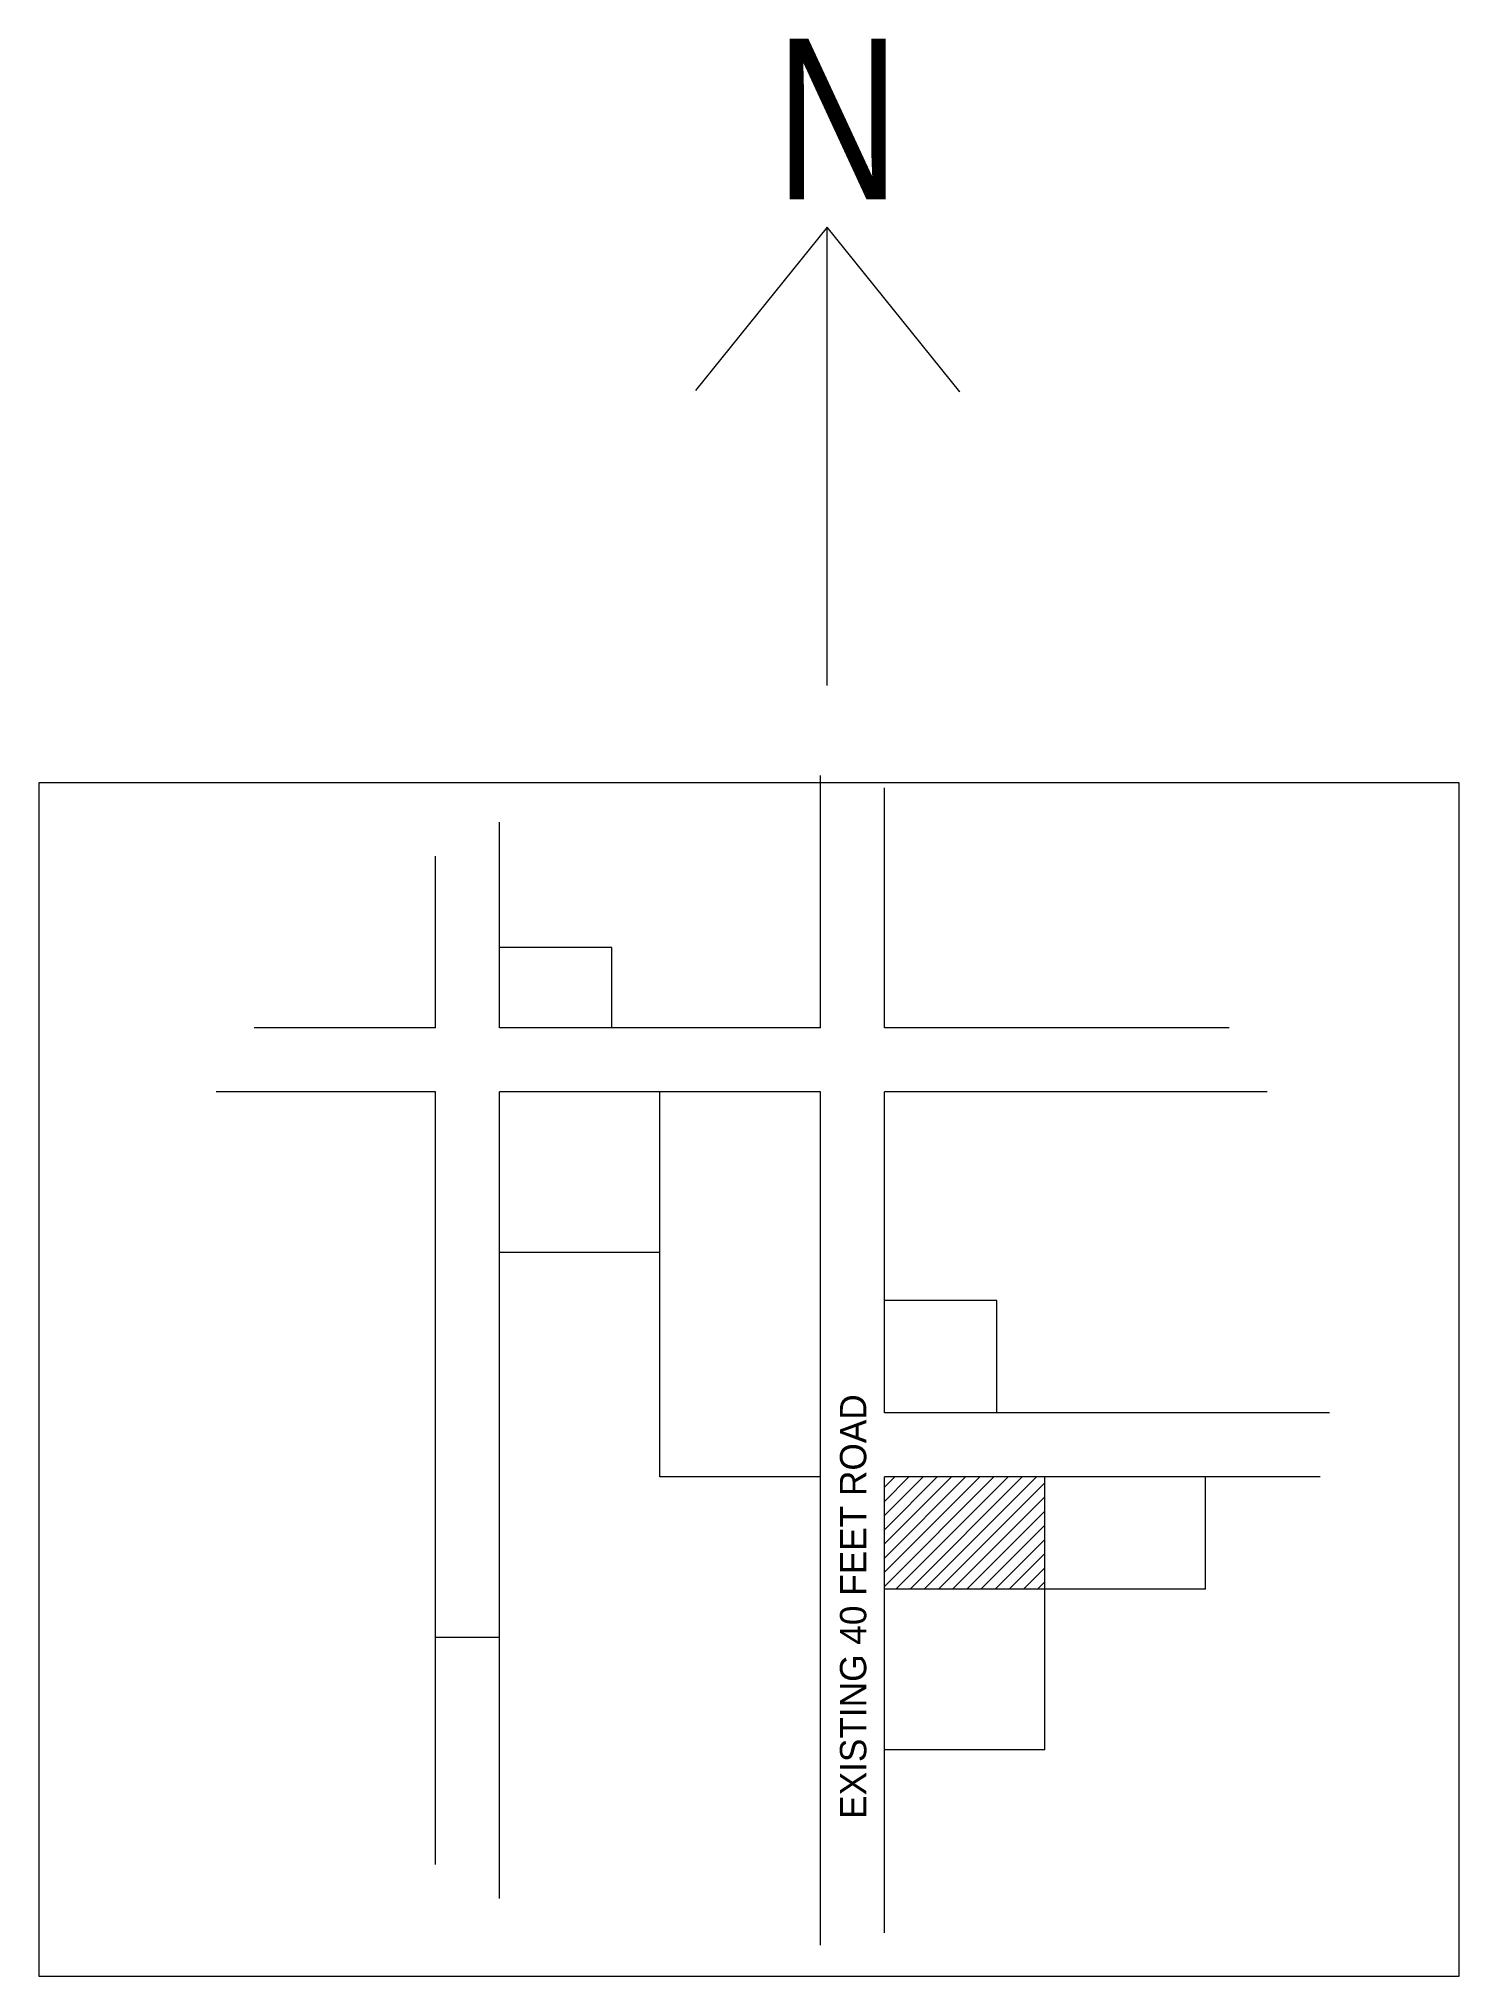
# Model space of a CAD drawing. Header units: metres. Extents: x -3129379 to 8446, y 1795 to 1612176.
# Drawn here: x -1560446.85 to -1560437.99, y 43157.45 to 43169.53 of the extents above; entities that cross this region are included whole.
import ezdxf

# ---------------------------------------------------------------- set-up
doc = ezdxf.new("R2010")
doc.units = ezdxf.units.M
doc.header["$LTSCALE"] = 750
doc.header["$MEASUREMENT"] = 0
doc.layers.get('0').update_dxf_attribs({"lineweight": 5})
for name, color, linetype, lineweight in [('HATCH2', 8, 'Continuous', 5), ('LOCATION_PLAN', 7, 'Continuous', 0), ('NORTH_DIRECTION', 7, 'Continuous', 0), ('TWO WHEELER', 8, 'Continuous', 13)]:
    doc.layers.add(name, color=color, linetype=linetype, lineweight=lineweight)
doc.styles.add('sar dim', font='GOTHIC.TTF', dxfattribs={"height": 0.75})
doc.styles.add('USA TEXT', font='GOTHIC.TTF', dxfattribs={"width": 0.8})

msp = doc.modelspace()

# ---------------------------------------------------------------- texts
at = {"style": 'sar dim'}
msp.add_text('EXISTING 40 FEET ROAD', height=0.1641272, rotation=90, dxfattribs=at).set_placement((-1560441.69074, 43158.43355))
at = {"layer": 'NORTH_DIRECTION', "insert": (-1560442.25556, 43169.52972), "char_height": 1, "attachment_point": 1, "style": 'USA TEXT'}
msp.add_mtext_dynamic_manual_height_columns('N', width=1.1850696, gutter_width=30, heights=[2.65126], dxfattribs=at)

# ---------------------------------------------------------------- hatches: boundary and pattern name
at = {"layer": 'TWO WHEELER'}
h = msp.add_hatch(dxfattribs=at)
h.set_pattern_fill('ANSI31', color=256, scale=0.5, style=0)
h.set_pattern_definition([(45, (-1560526.288374, 43119.89556), (-0.044194174, 0.044194174), [])])
h.paths.add_polyline_path([(-1560440.57719, 43159.86445), (-1560440.57719, 43160.56445), (-1560441.57719, 43160.56445), (-1560441.57719, 43159.86445)])

# ---------------------------------------------------------------- linework, layer by layer
at = {"layer": 'HATCH2'}
for p, q in [((-1560441.97719, 43163.36445), (-1560441.97719, 43164.93705)), ((-1560441.57719, 43163.36445), (-1560441.57719, 43164.86048)), ((-1560443.97719, 43163.36445), (-1560443.97719, 43164.64582)), ((-1560444.37719, 43163.36445), (-1560444.37719, 43164.43533)), ((-1560443.27719, 43163.86445), (-1560443.97719, 43163.86445)), ((-1560443.27719, 43163.36445), (-1560443.27719, 43163.86445)), ((-1560444.37719, 43163.36445), (-1560445.50607, 43163.36445)), ((-1560441.97719, 43163.36445), (-1560443.97719, 43163.36445)), ((-1560439.42913, 43163.36445), (-1560441.57719, 43163.36445)), ((-1560444.37719, 43162.96445), (-1560445.74332, 43162.96445)), ((-1560444.37719, 43158.14837), (-1560444.37719, 43162.96445)), ((-1560443.97719, 43157.93788), (-1560443.97719, 43162.96445)), ((-1560441.97719, 43162.96445), (-1560443.97719, 43162.96445)), ((-1560442.97719, 43160.56445), (-1560442.97719, 43162.96445)), ((-1560441.97719, 43157.86445), (-1560441.97719, 43162.96445)), ((-1560441.97719, 43157.64665), (-1560441.97719, 43162.96445)), ((-1560441.57719, 43160.96445), (-1560441.57719, 43162.96445)), ((-1560441.57719, 43160.96445), (-1560441.57719, 43162.96445)), ((-1560439.19187, 43162.96445), (-1560441.57719, 43162.96445)), ((-1560442.97719, 43161.96445), (-1560443.97719, 43161.96445)), ((-1560440.87719, 43161.66445), (-1560441.57719, 43161.66445)), ((-1560440.87719, 43160.96445), (-1560440.87719, 43161.66445)), ((-1560438.80416, 43160.96445), (-1560441.57719, 43160.96445)), ((-1560441.97719, 43160.56445), (-1560442.97719, 43160.56445)), ((-1560441.57719, 43157.86445), (-1560441.57719, 43160.56445)), ((-1560441.57719, 43157.72322), (-1560441.57719, 43160.56445)), ((-1560438.86221, 43160.56445), (-1560441.57719, 43160.56445)), ((-1560440.57719, 43158.86445), (-1560440.57719, 43160.56445)), ((-1560439.57719, 43159.86445), (-1560439.57719, 43160.56445)), ((-1560439.57719, 43159.86445), (-1560441.57719, 43159.86445)), ((-1560443.97719, 43159.56445), (-1560444.37719, 43159.56445)), ((-1560440.57719, 43158.86445), (-1560441.57719, 43158.86445))]:
    msp.add_line(p, q, dxfattribs=at)
at = {"layer": 'LOCATION_PLAN'}
msp.add_lwpolyline([(-1560446.84973, 43157.45236), (-1560437.99425, 43157.45236), (-1560437.99425, 43164.89128), (-1560446.84973, 43164.89128)], close=True, dxfattribs=at)
at = {"layer": 'NORTH_DIRECTION'}
for points in [[(-1560441.9348, 43165.49739), (-1560441.9348, 43165.49739), (-1560441.9348, 43168.35544), (-1560442.75553, 43167.33773)], [(-1560441.10734, 43167.32939), (-1560441.10734, 43167.32939), (-1560441.9348, 43168.35544)]]:
    msp.add_lwpolyline(points, dxfattribs=at)

msp.set_redraw_order([(e.dxf.handle, doc.entitydb.next_handle()) for e in msp.query("TEXT MTEXT ATTDEF DIMENSION ARC_DIMENSION")])  # texts and dimensions are drawn at this point

doc.saveas('drawing.dxf')
